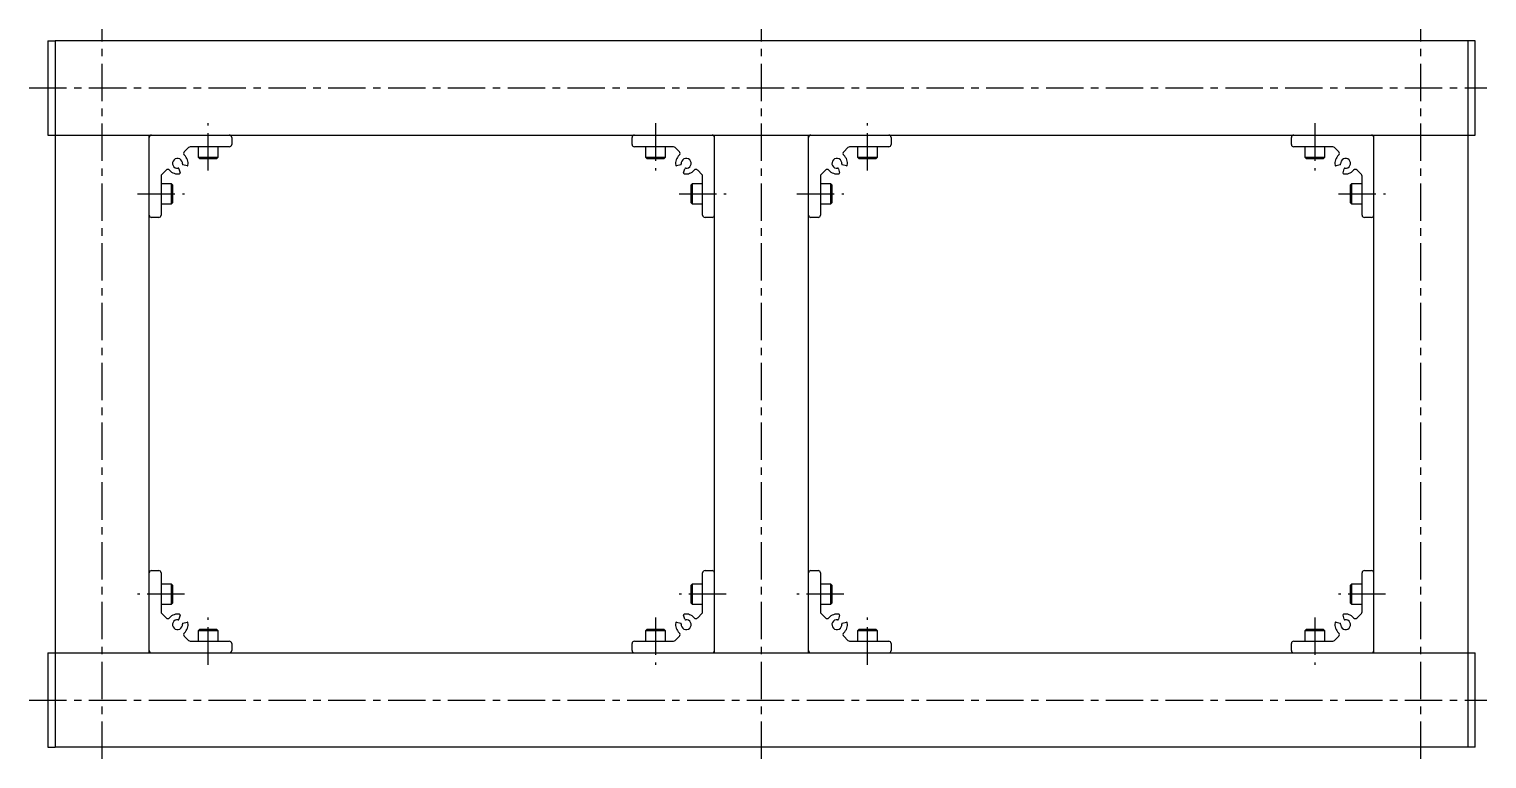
# Model space of a CAD drawing. Extents: x -8 to 1071, y -8 to 675.
# Drawn here: x -8 to 611, y 365 to 675 of the extents above; entities that cross this region are included whole.
import ezdxf

# ---------------------------------------------------------------- set-up
doc = ezdxf.new("R2010")
doc.units = 0
doc.header["$LTSCALE"] = 0.5
doc.linetypes.add('CENTER', pattern=[50.8, 31.75, -6.35, 6.35, -6.35])
doc.layers.add('MSM_CENTER', color=1, linetype='CENTER')
doc.layers.add('MSM_CONTINUOUS', color=7, linetype='CONTINUOUS')

msp = doc.modelspace()

# ---------------------------------------------------------------- linework, layer by layer
at = {"layer": 'MSM_CENTER'}
for p, q in [((23, 365), (23, 675)), ((303, 365), (303, 675)), ((583, 365), (583, 675)), ((-8, 650), (611, 650)), ((68, 615), (68, 635)), ((258, 635), (258, 615)), ((348, 615), (348, 635)), ((538, 635), (538, 615)), ((38, 605), (58, 605)), ((268, 605), (288, 605)), ((318, 605), (338, 605)), ((548, 605), (568, 605)), ((58, 435), (38, 435)), ((288, 435), (268, 435)), ((338, 435), (318, 435)), ((568, 435), (548, 435)), ((68, 405), (68, 425)), ((258, 425), (258, 405)), ((348, 405), (348, 425)), ((538, 425), (538, 405)), ((-8, 390), (611, 390))]:
    msp.add_line(p, q, dxfattribs=at)
at = {"layer": 'MSM_CONTINUOUS'}
for p, q in [((0, 670), (3, 670)), ((0, 670), (0, 630)), ((3, 670), (3, 370)), ((606, 670), (3, 670)), ((603, 370), (603, 670)), ((606, 630), (606, 670)), ((0, 630), (606, 630)), ((43, 410), (43, 630)), ((78, 629), (78, 626)), ((248, 626), (248, 629)), ((283, 410), (283, 630)), ((323, 410), (323, 630)), ((358, 629), (358, 626)), ((528, 626), (528, 629)), ((563, 410), (563, 630)), ((59.71, 624.71), (57.88, 622.88)), ((77, 625), (60.41, 625)), ((63.75, 625), (63.75, 620.57)), ((63.75, 620.57), (64.32, 620)), ((63.75, 620.57), (72.25, 620.57)), ((64.32, 620), (71.68, 620)), ((71.68, 620), (72.25, 620.57)), ((72.25, 620.57), (72.25, 625)), ((265.59, 625), (249, 625)), ((253.75, 625), (253.75, 620.57)), ((253.75, 620.57), (254.32, 620)), ((253.75, 620.57), (262.25, 620.57)), ((254.32, 620), (261.68, 620)), ((261.68, 620), (262.25, 620.57)), ((262.25, 620.57), (262.25, 625)), ((268.12, 622.88), (266.29, 624.71)), ((339.71, 624.71), (337.88, 622.88)), ((357, 625), (340.41, 625)), ((343.75, 625), (343.75, 620.57)), ((343.75, 620.57), (344.32, 620)), ((343.75, 620.57), (352.25, 620.57)), ((344.32, 620), (351.68, 620)), ((351.68, 620), (352.25, 620.57)), ((352.25, 620.57), (352.25, 625)), ((545.59, 625), (529, 625)), ((533.75, 625), (533.75, 620.57)), ((533.75, 620.57), (534.32, 620)), ((533.75, 620.57), (542.25, 620.57)), ((534.32, 620), (541.68, 620)), ((541.68, 620), (542.25, 620.57)), ((542.25, 620.57), (542.25, 625)), ((548.12, 622.88), (546.29, 624.71)), ((50.12, 615.12), (48.29, 613.29)), ((55.62, 615.7), (56.08, 613.95)), ((59.05, 616.92), (57.3, 617.38)), ((268.7, 617.38), (266.95, 616.92)), ((269.92, 613.95), (270.38, 615.7)), ((277.71, 613.29), (275.88, 615.12)), ((330.12, 615.12), (328.29, 613.29)), ((335.62, 615.7), (336.08, 613.95)), ((339.05, 616.92), (337.3, 617.38)), ((548.7, 617.38), (546.95, 616.92)), ((549.92, 613.95), (550.38, 615.7)), ((557.71, 613.29), (555.88, 615.12)), ((48, 612.59), (48, 596)), ((52.43, 609.25), (48, 609.25)), ((53, 608.68), (52.43, 609.25)), ((52.43, 600.75), (52.43, 609.25)), ((53, 601.32), (53, 608.68)), ((273.57, 609.25), (273, 608.68)), ((273, 608.68), (273, 601.32)), ((278, 609.25), (273.57, 609.25)), ((273.57, 609.25), (273.57, 600.75)), ((278, 596), (278, 612.59)), ((328, 612.59), (328, 596)), ((332.43, 609.25), (328, 609.25)), ((333, 608.68), (332.43, 609.25)), ((332.43, 600.75), (332.43, 609.25)), ((333, 601.32), (333, 608.68)), ((553.57, 609.25), (553, 608.68)), ((553, 608.68), (553, 601.32)), ((558, 609.25), (553.57, 609.25)), ((553.57, 609.25), (553.57, 600.75)), ((558, 596), (558, 612.59)), ((48, 600.75), (52.43, 600.75)), ((52.43, 600.75), (53, 601.32)), ((273, 601.32), (273.57, 600.75)), ((273.57, 600.75), (278, 600.75)), ((328, 600.75), (332.43, 600.75)), ((332.43, 600.75), (333, 601.32)), ((553, 601.32), (553.57, 600.75)), ((553.57, 600.75), (558, 600.75)), ((47, 595), (44, 595)), ((282, 595), (279, 595)), ((327, 595), (324, 595)), ((562, 595), (559, 595)), ((44, 445), (47, 445)), ((48, 444), (48, 427.41)), ((278, 427.41), (278, 444)), ((279, 445), (282, 445)), ((324, 445), (327, 445)), ((328, 444), (328, 427.41)), ((558, 427.41), (558, 444)), ((559, 445), (562, 445)), ((52.43, 439.25), (48, 439.25)), ((53, 438.68), (52.43, 439.25)), ((52.43, 430.75), (52.43, 439.25)), ((53, 431.32), (53, 438.68)), ((273.57, 439.25), (273, 438.68)), ((273, 438.68), (273, 431.32)), ((278, 439.25), (273.57, 439.25)), ((273.57, 439.25), (273.57, 430.75)), ((332.43, 439.25), (328, 439.25)), ((333, 438.68), (332.43, 439.25)), ((332.43, 430.75), (332.43, 439.25)), ((333, 431.32), (333, 438.68)), ((553.57, 439.25), (553, 438.68)), ((553, 438.68), (553, 431.32)), ((558, 439.25), (553.57, 439.25)), ((553.57, 439.25), (553.57, 430.75)), ((48, 430.75), (52.43, 430.75)), ((52.43, 430.75), (53, 431.32)), ((273, 431.32), (273.57, 430.75)), ((273.57, 430.75), (278, 430.75)), ((328, 430.75), (332.43, 430.75)), ((332.43, 430.75), (333, 431.32)), ((553, 431.32), (553.57, 430.75)), ((553.57, 430.75), (558, 430.75)), ((48.29, 426.71), (50.12, 424.88)), ((56.08, 426.05), (55.62, 424.3)), ((57.3, 422.62), (59.05, 423.08)), ((266.95, 423.08), (268.7, 422.62)), ((270.38, 424.3), (269.92, 426.05)), ((275.88, 424.88), (277.71, 426.71)), ((328.29, 426.71), (330.12, 424.88)), ((336.08, 426.05), (335.62, 424.3)), ((337.3, 422.62), (339.05, 423.08)), ((546.95, 423.08), (548.7, 422.62)), ((550.38, 424.3), (549.92, 426.05)), ((555.88, 424.88), (557.71, 426.71)), ((57.88, 417.12), (59.71, 415.29)), ((60.41, 415), (77, 415)), ((64.32, 420), (63.75, 419.43)), ((63.75, 419.43), (63.75, 415)), ((72.25, 419.43), (63.75, 419.43)), ((71.68, 420), (64.32, 420)), ((72.25, 419.43), (71.68, 420)), ((72.25, 415), (72.25, 419.43)), ((249, 415), (265.59, 415)), ((254.32, 420), (253.75, 419.43)), ((253.75, 419.43), (253.75, 415)), ((262.25, 419.43), (253.75, 419.43)), ((261.68, 420), (254.32, 420)), ((262.25, 419.43), (261.68, 420)), ((262.25, 415), (262.25, 419.43)), ((266.29, 415.29), (268.12, 417.12)), ((337.88, 417.12), (339.71, 415.29)), ((340.41, 415), (357, 415)), ((344.32, 420), (343.75, 419.43)), ((343.75, 419.43), (343.75, 415)), ((352.25, 419.43), (343.75, 419.43)), ((351.68, 420), (344.32, 420)), ((352.25, 419.43), (351.68, 420)), ((352.25, 415), (352.25, 419.43)), ((529, 415), (545.59, 415)), ((534.32, 420), (533.75, 419.43)), ((533.75, 419.43), (533.75, 415)), ((542.25, 419.43), (533.75, 419.43)), ((541.68, 420), (534.32, 420)), ((542.25, 419.43), (541.68, 420)), ((542.25, 415), (542.25, 419.43)), ((546.29, 415.29), (548.12, 417.12)), ((0, 410), (606, 410)), ((0, 410), (0, 370)), ((78, 414), (78, 411)), ((248, 411), (248, 414)), ((358, 414), (358, 411)), ((528, 411), (528, 414)), ((606, 370), (606, 410)), ((0, 370), (3, 370)), ((606, 370), (3, 370))]:
    msp.add_line(p, q, dxfattribs=at)
for centre, radius, start, end in [((44, 629), 1, 90, 180), ((77, 629), 1, 0, 90), ((77, 626), 1, 270, 0), ((249, 629), 1, 90, 180), ((249, 626), 1, 180, 270), ((282, 629), 1, 0, 90), ((324, 629), 1, 90, 180), ((357, 629), 1, 0, 90), ((357, 626), 1, 270, 0), ((529, 629), 1, 90, 180), ((529, 626), 1, 180, 270), ((562, 629), 1, 0, 90), ((55, 618), 2.1, 352.18075, 277.81924), ((58.59, 622.17), 1, 135, 229.31913), ((55, 618), 4.5, 349.09604, 49.31912), ((60.41, 624), 1, 90, 135), ((265.59, 624), 1, 45, 90), ((271, 618), 4.5, 130.68088, 190.90396), ((267.41, 622.17), 1, 310.68088, 45), ((271, 618), 2.1, 262.18075, 187.81924), ((335, 618), 2.1, 352.18075, 277.81924), ((338.59, 622.17), 1, 135, 229.31913), ((335, 618), 4.5, 349.09604, 49.31912), ((340.41, 624), 1, 90, 135), ((545.59, 624), 1, 45, 90), ((551, 618), 4.5, 130.68088, 190.90396), ((547.41, 622.17), 1, 310.68088, 45), ((551, 618), 2.1, 262.18075, 187.81924), ((49, 612.59), 1, 135, 180), ((50.83, 614.41), 1, 40.68088, 135), ((55, 618), 4.5, 220.68088, 280.90396), ((55.33, 615.62), 0.3, 15, 97.81924), ((55.79, 613.88), 0.3, 280.90396, 15), ((57.38, 617.67), 0.3, 172.18076, 255), ((59.12, 617.21), 0.3, 255, 349.09606), ((266.88, 617.21), 0.3, 190.90396, 285), ((268.62, 617.67), 0.3, 285, 7.81924), ((270.21, 613.88), 0.3, 165, 259.09606), ((271, 618), 4.5, 259.09604, 319.31912), ((270.67, 615.62), 0.3, 82.18076, 165), ((275.17, 614.41), 1, 45, 139.31913), ((277, 612.59), 1, 0, 45), ((329, 612.59), 1, 135, 180), ((330.83, 614.41), 1, 40.68088, 135), ((335, 618), 4.5, 220.68088, 280.90396), ((335.33, 615.62), 0.3, 15, 97.81924), ((335.79, 613.88), 0.3, 280.90396, 15), ((337.38, 617.67), 0.3, 172.18076, 255), ((339.12, 617.21), 0.3, 255, 349.09606), ((546.88, 617.21), 0.3, 190.90396, 285), ((548.62, 617.67), 0.3, 285, 7.81924), ((550.21, 613.88), 0.3, 165, 259.09606), ((551, 618), 4.5, 259.09604, 319.31912), ((550.67, 615.62), 0.3, 82.18076, 165), ((555.17, 614.41), 1, 45, 139.31913), ((557, 612.59), 1, 0, 45), ((44, 596), 1, 180, 270), ((47, 596), 1, 270, 0), ((279, 596), 1, 180, 270), ((282, 596), 1, 270, 0), ((324, 596), 1, 180, 270), ((327, 596), 1, 270, 0), ((559, 596), 1, 180, 270), ((562, 596), 1, 270, 0), ((44, 444), 1, 90, 180), ((47, 444), 1, 0, 90), ((279, 444), 1, 90, 180), ((282, 444), 1, 0, 90), ((324, 444), 1, 90, 180), ((327, 444), 1, 0, 90), ((559, 444), 1, 90, 180), ((562, 444), 1, 0, 90), ((49, 427.41), 1, 180, 225), ((277, 427.41), 1, 315, 0), ((329, 427.41), 1, 180, 225), ((557, 427.41), 1, 315, 0), ((50.83, 425.59), 1, 225, 319.31913), ((55, 422), 4.5, 79.09604, 139.31912), ((55, 422), 2.1, 82.18075, 7.81924), ((55.33, 424.38), 0.3, 262.18076, 345), ((55.79, 426.12), 0.3, 345, 79.09606), ((57.38, 422.33), 0.3, 105, 187.81924), ((55, 422), 4.5, 310.68088, 10.90396), ((59.12, 422.79), 0.3, 10.90396, 105), ((271, 422), 4.5, 169.09604, 229.31912), ((266.88, 422.79), 0.3, 75, 169.09606), ((268.62, 422.33), 0.3, 352.18076, 75), ((271, 422), 2.1, 172.18075, 97.81924), ((270.21, 426.12), 0.3, 100.90396, 195), ((271, 422), 4.5, 40.68088, 100.90396), ((270.67, 424.38), 0.3, 195, 277.81924), ((275.17, 425.59), 1, 220.68088, 315), ((330.83, 425.59), 1, 225, 319.31913), ((335, 422), 4.5, 79.09604, 139.31912), ((335, 422), 2.1, 82.18075, 7.81924), ((335.33, 424.38), 0.3, 262.18076, 345), ((335.79, 426.12), 0.3, 345, 79.09606), ((337.38, 422.33), 0.3, 105, 187.81924), ((335, 422), 4.5, 310.68088, 10.90396), ((339.12, 422.79), 0.3, 10.90396, 105), ((551, 422), 4.5, 169.09604, 229.31912), ((546.88, 422.79), 0.3, 75, 169.09606), ((548.62, 422.33), 0.3, 352.18076, 75), ((551, 422), 2.1, 172.18075, 97.81924), ((550.21, 426.12), 0.3, 100.90396, 195), ((551, 422), 4.5, 40.68088, 100.90396), ((550.67, 424.38), 0.3, 195, 277.81924), ((555.17, 425.59), 1, 220.68088, 315), ((58.59, 417.83), 1, 130.68088, 225), ((60.41, 416), 1, 225, 270), ((77, 414), 1, 0, 90), ((249, 414), 1, 90, 180), ((265.59, 416), 1, 270, 315), ((267.41, 417.83), 1, 315, 49.31913), ((338.59, 417.83), 1, 130.68088, 225), ((340.41, 416), 1, 225, 270), ((357, 414), 1, 0, 90), ((529, 414), 1, 90, 180), ((545.59, 416), 1, 270, 315), ((547.41, 417.83), 1, 315, 49.31913), ((44, 411), 1, 180, 270), ((77, 411), 1, 270, 0), ((249, 411), 1, 180, 270), ((282, 411), 1, 270, 0), ((324, 411), 1, 180, 270), ((357, 411), 1, 270, 0), ((529, 411), 1, 180, 270), ((562, 411), 1, 270, 0)]:
    msp.add_arc(centre, radius, start, end, dxfattribs=at)

doc.saveas('drawing.dxf')
